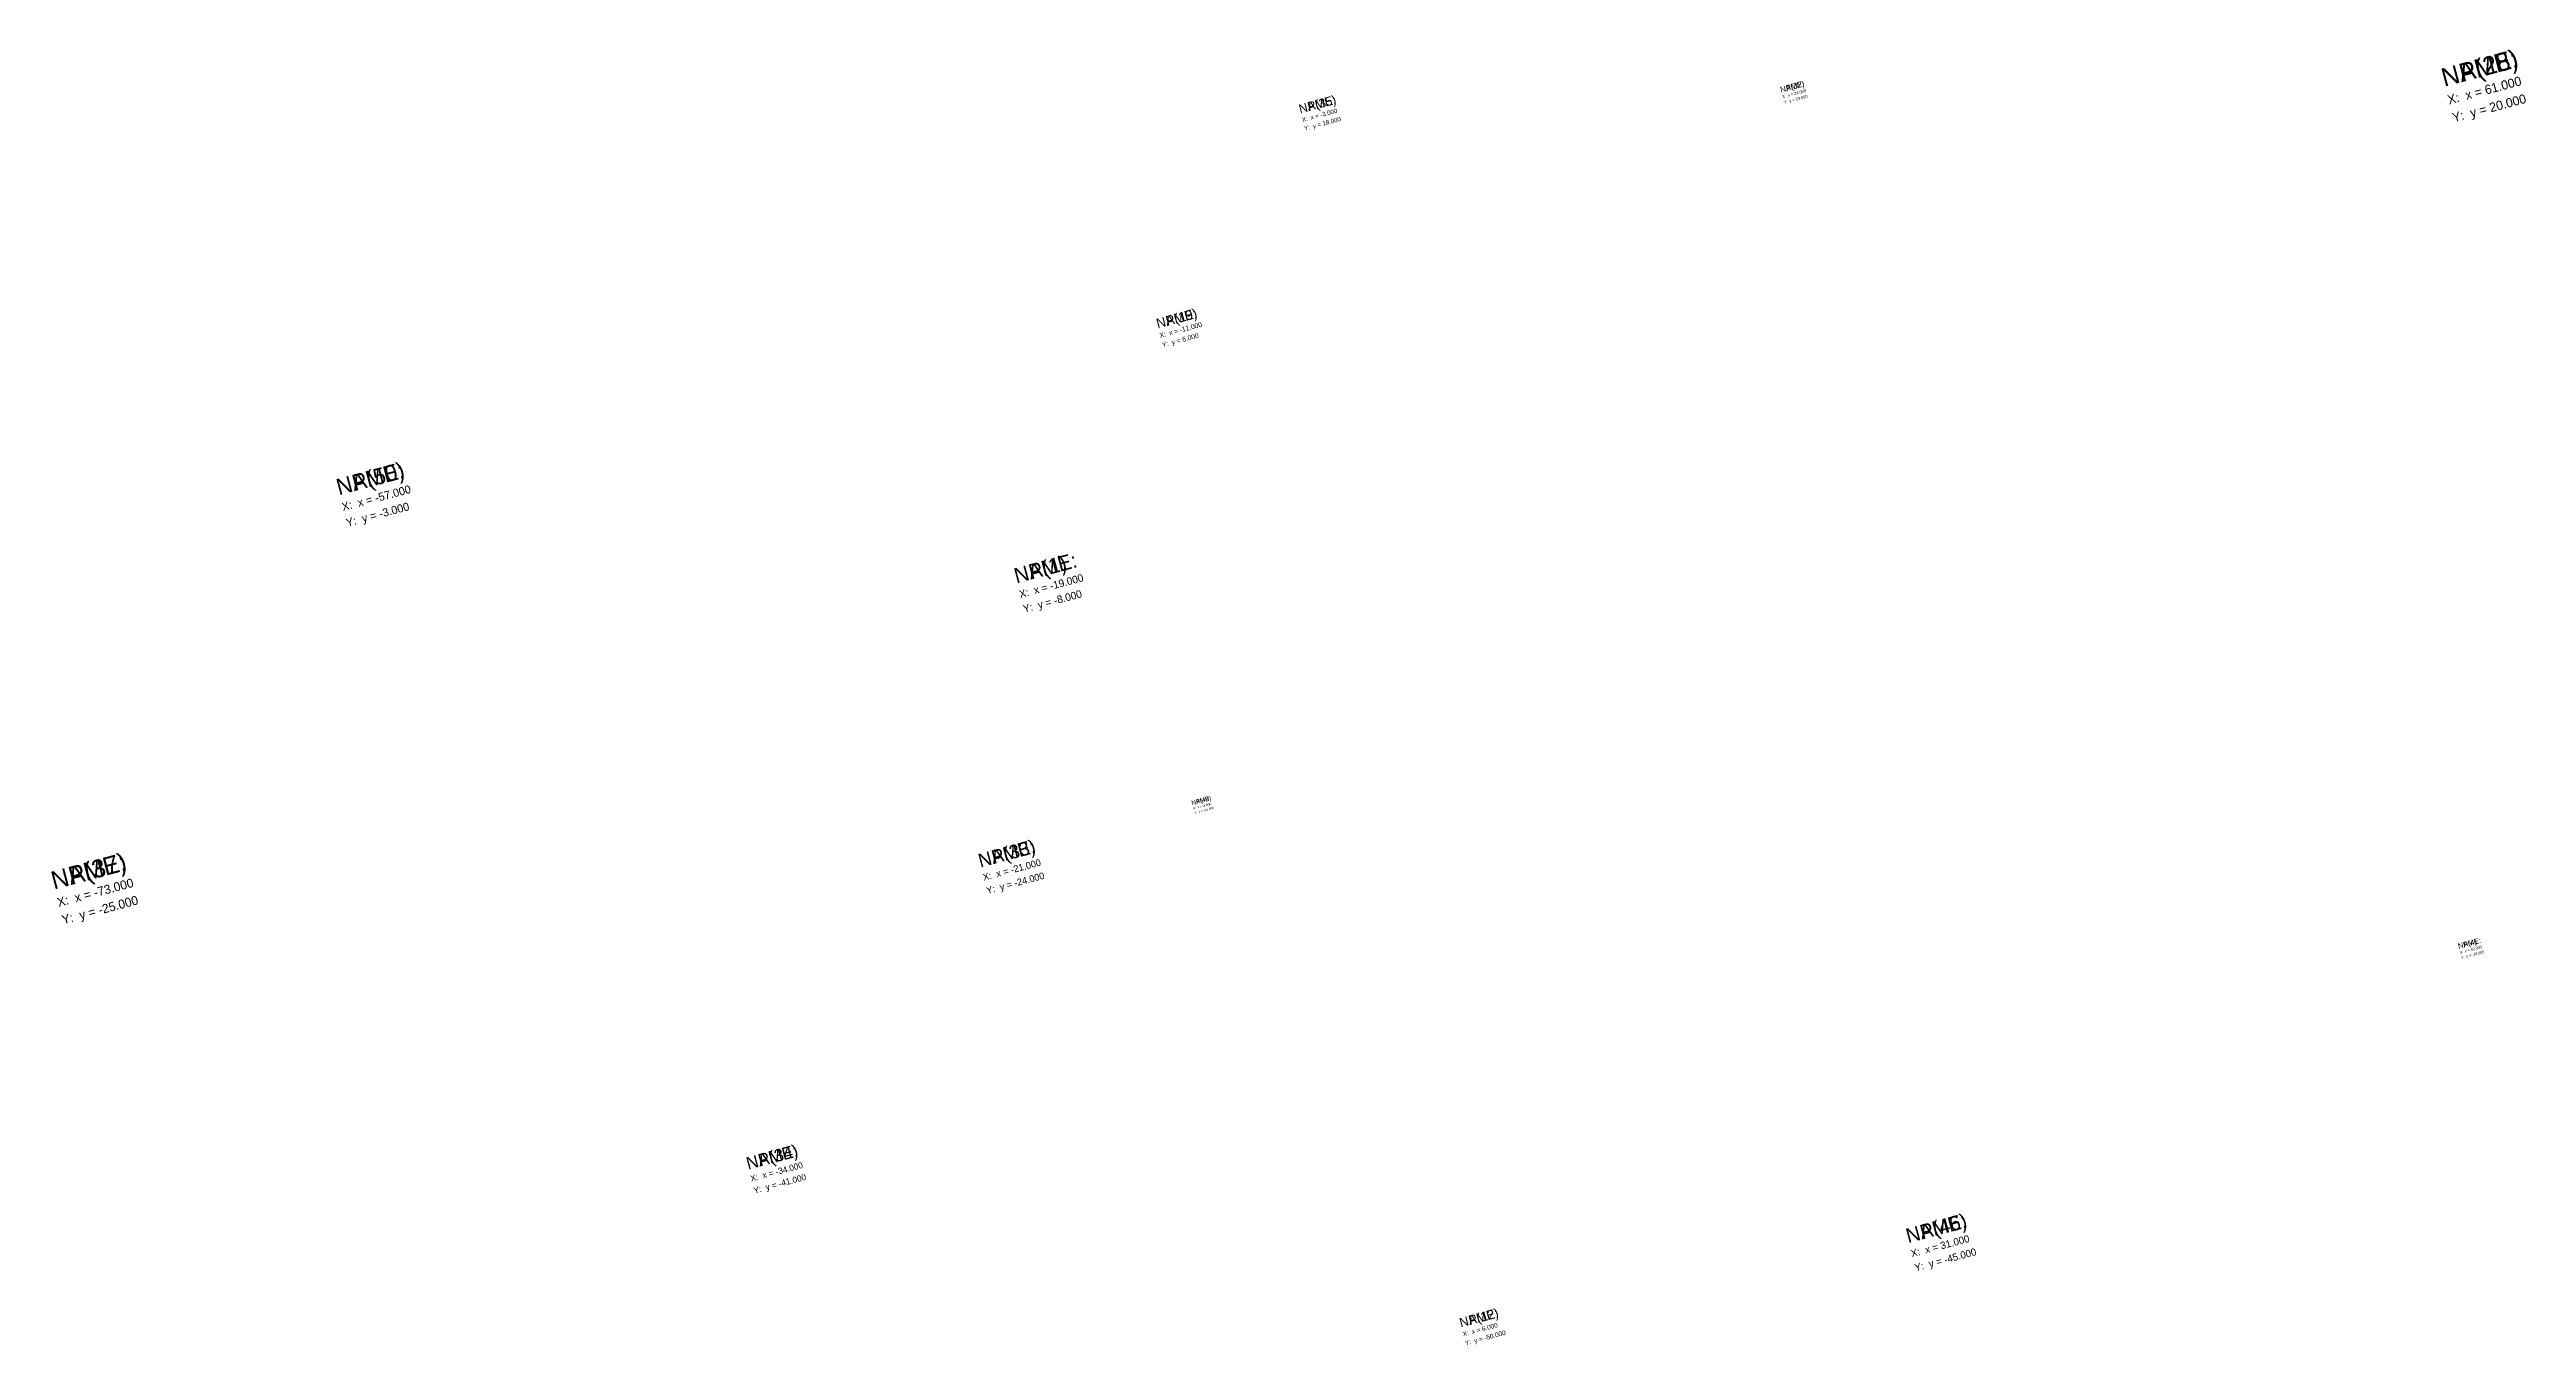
# Model space of a CAD drawing. Header units: metres. Extents: x -99 to 99, y -99 to 97.
# Drawn here: x -73 to 65.9, y -51.5 to 21.1 of the extents above; entities that cross this region are included whole.
import ezdxf

# ---------------------------------------------------------------- set-up
doc = ezdxf.new("R2010")
doc.units = ezdxf.units.M

# ---------------------------------------------------------------- blocks, each defined once
blk = doc.blocks.new('FLAG')
at = {"color": 3}
blk.add_text('NAME:', height=0.5, dxfattribs=at).set_placement((0, -0.5))
at = {"color": 4}
for s, p in [('Y:', (0, -1.5)), ('X:', (0, -1))]:
    blk.add_text(s, height=0.25, dxfattribs=at).set_placement(p)
at = {"color": 3}
blk.add_attdef('NAME', (0.5, -0.5), '', height=0.5, dxfattribs=at)
at = {"color": 4}
for tag, p in [('YPOS', (0.5, -1.5)), ('XPOS', (0.5, -1))]:
    blk.add_attdef(tag, p, '', height=0.25, dxfattribs=at)

msp = doc.modelspace()

# ---------------------------------------------------------------- block references
at = {"rotation": 15}
for p, xscale, yscale, zscale, values in [((61, 20), 2.0516394307622328, 2.0516394307622328, 2.0516394307622328, {'NAME': 'P(28)', 'XPOS': 'x = 61.000', 'YPOS': 'y = 20.000'}), ((-3, 18), 0.9975750703272221, 0.9975750703272221, 0.9975750703272221, {'NAME': 'P(35)', 'XPOS': 'x = -3.000', 'YPOS': 'y = 18.000'}), ((24, 19), 0.64991447239546, 0.64991447239546, 0.64991447239546, {'NAME': 'P(32)', 'XPOS': 'x = 24.000', 'YPOS': 'y = 19.000'}), ((-11, 6), 1.0946732587709807, 1.0946732587709807, 1.0946732587709807, {'NAME': 'P(19)', 'XPOS': 'x = -11.000', 'YPOS': 'y = 6.000'}), ((-57, -3), 1.8233021721095022, 1.8233021721095022, 1.8233021721095022, {'NAME': 'P(50)', 'XPOS': 'x = -57.000', 'YPOS': 'y = -3.000'}), ((-19, -8), 1.6959341794675415, 1.6959341794675415, 1.6959341794675415, {'NAME': 'P(1)', 'XPOS': 'x = -19.000', 'YPOS': 'y = -8.000'}), ((-9, -21), 0.5127890407473059, 0.5127890407473059, 0.5127890407473059, {'NAME': 'P(49)', 'XPOS': 'x = -9.000', 'YPOS': 'y = -21.000'}), ((-21, -24), 1.532440414462592, 1.532440414462592, 1.532440414462592, {'NAME': 'P(33)', 'XPOS': 'x = -21.000', 'YPOS': 'y = -24.000'}), ((-73, -25), 2.015197889244246, 2.015197889244246, 2.015197889244246, {'NAME': 'P(37)', 'XPOS': 'x = -73.000', 'YPOS': 'y = -25.000'}), ((62, -29), 0.5973758867134658, 0.5973758867134658, 0.5973758867134658, {'NAME': 'P(4)', 'XPOS': 'x = 62.000', 'YPOS': 'y = -29.000'}), ((-34, -41), 1.3860110329282738, 1.3860110329282738, 1.3860110329282738, {'NAME': 'P(34)', 'XPOS': 'x = -34.000', 'YPOS': 'y = -41.000'}), ((31, -45), 1.6318560201165635, 1.6318560201165635, 1.6318560201165635, {'NAME': 'P(46)', 'XPOS': 'x = 31.000', 'YPOS': 'y = -45.000'}), ((6, -50), 1.046807321100651, 1.046807321100651, 1.046807321100651, {'NAME': 'P(12)', 'XPOS': 'x = 6.000', 'YPOS': 'y = -50.000'})]:
    msp.add_blockref('FLAG', p, dxfattribs=dict(at, xscale=xscale, yscale=yscale, zscale=zscale)).add_auto_attribs(values)

doc.saveas('drawing.dxf')
